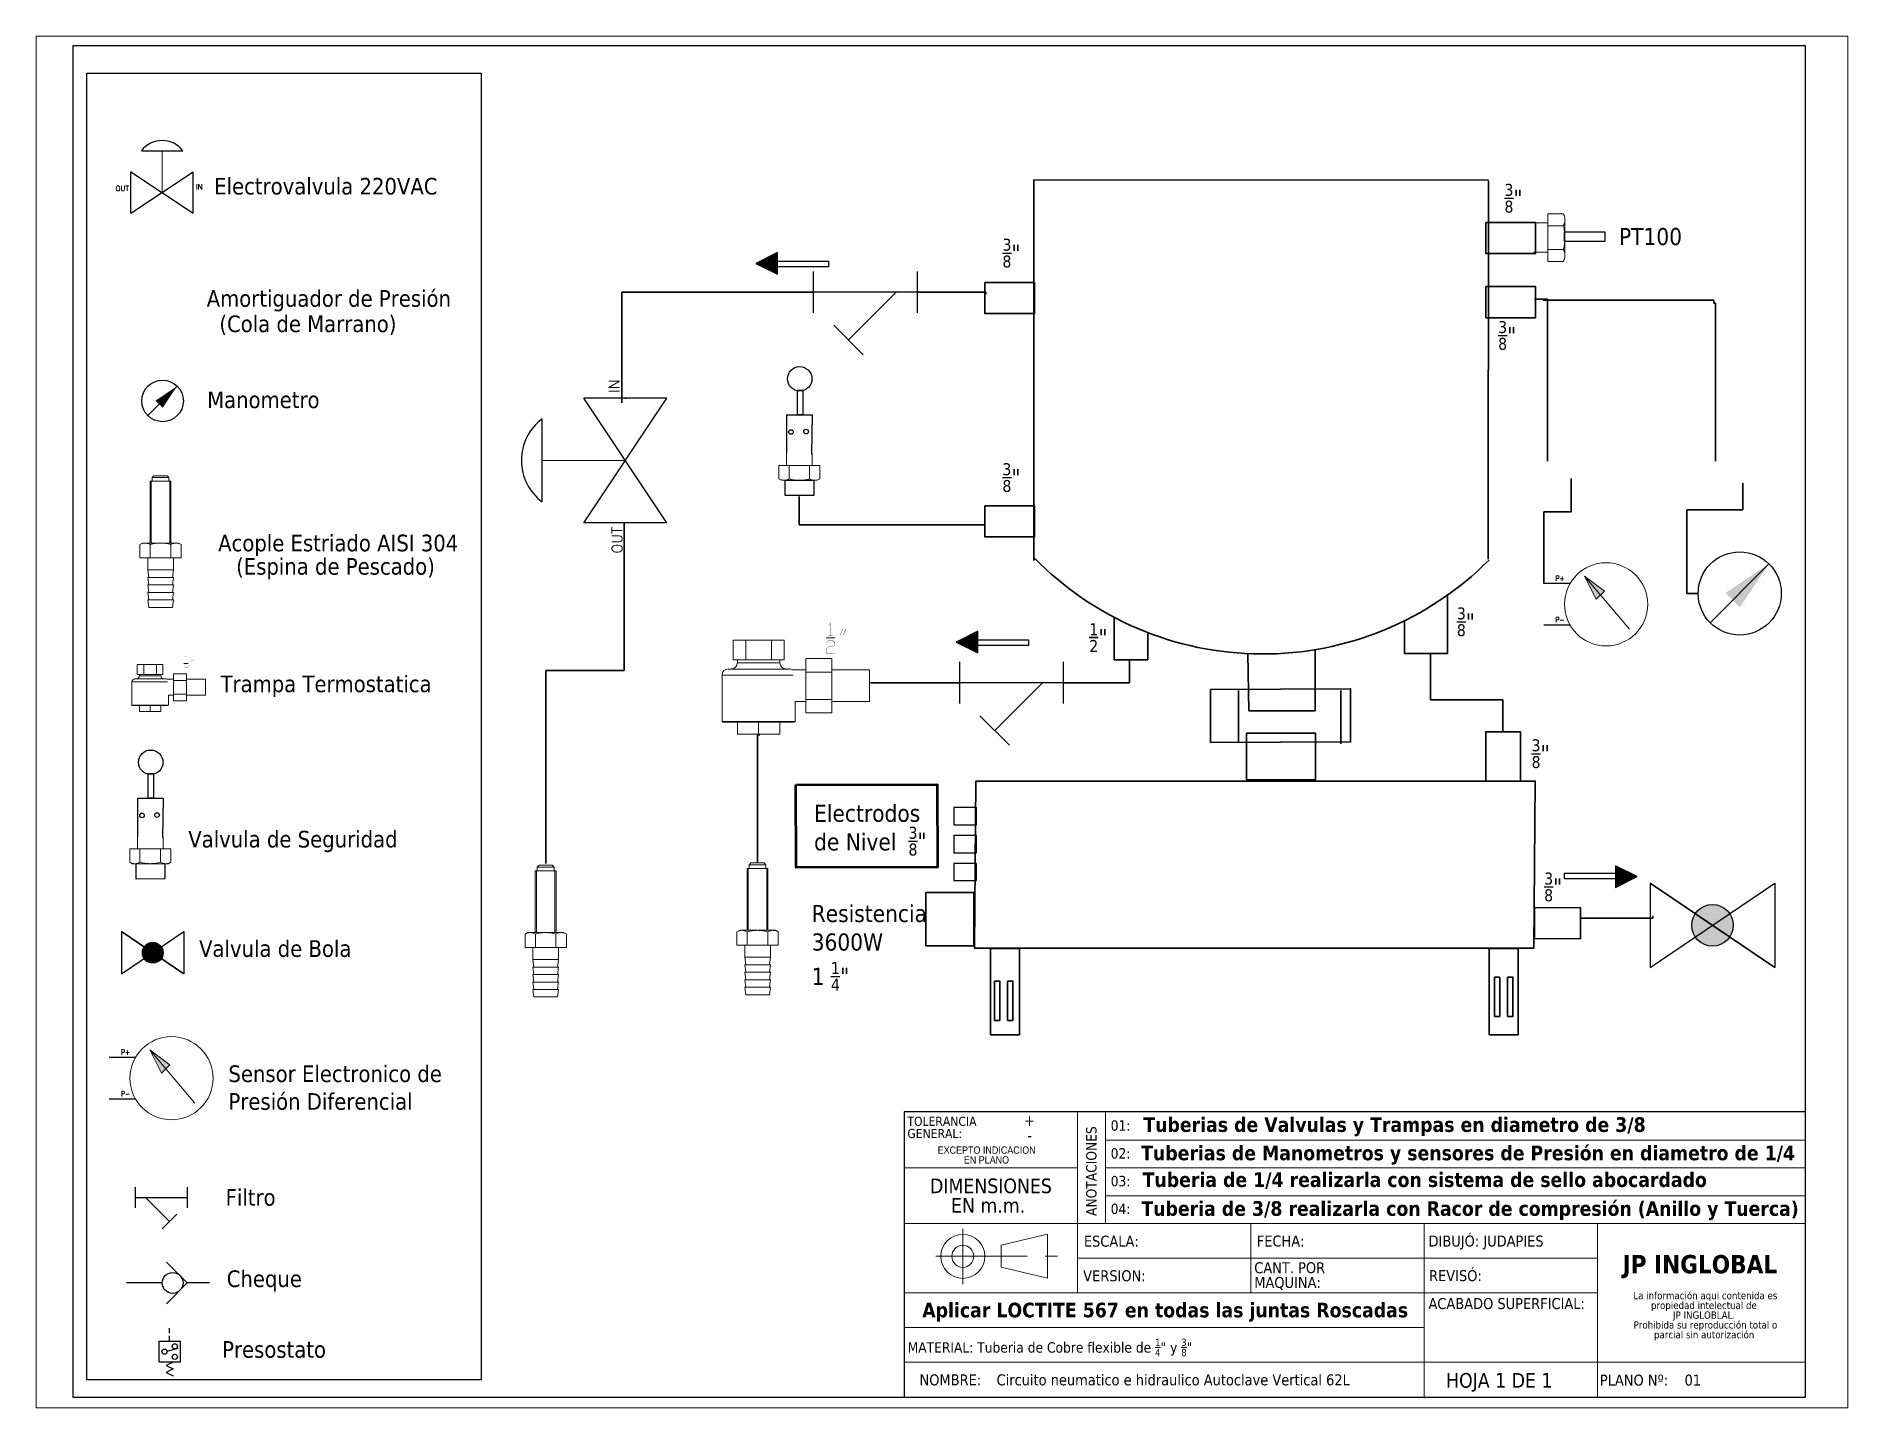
# Paper-space layout 'Layout1' of a CAD drawing. Header units: millimetres. Extents: x 0 to 257, y 1 to 195.
# The model-space entities are those that its viewports show. They can reach past a viewport. Long polylines and large blocks are cut down to what shows.
import ezdxf
from ezdxf.enums import TextEntityAlignment as Align

# ---------------------------------------------------------------- set-up
doc = ezdxf.new("R2010")
doc.units = ezdxf.units.MM
doc.linetypes.add('CENTERX2', pattern=[20.32, 12.7, -2.54, 2.54, -2.54])
for name, color, linetype in [('CONTORNO', 179, 'Continuous'), ('SYMS', 7, 'Continuous'), ('TERMS', 123, 'Continuous')]:
    doc.layers.add(name, color=color, linetype=linetype)
doc.layers.add('WIRES', color=7, linetype='Continuous', lineweight=35)
doc.styles.add('SLDTEXTSTYLE0', font='tahoma.ttf')
doc.styles.add('SLDTEXTSTYLE1', font='')
doc.styles.add('SLDTEXTSTYLE2', font='GOTHIC.TTF', dxfattribs={"width": 0.913})
doc.styles.get("Standard").update_dxf_attribs({"font": 'tahoma.ttf'})
doc.styles.add('WD', font='romans.shx')
doc.styles.get('SLDTEXTSTYLE1').set_extended_font_data('Tahoma', bold=True)
pattern_1 = [(50, (15.86, 0.51), (182.18, -15.94), [19.05, -209.55]), (355, (15.86, 0.51), (-35.24, 191.06), [15.24, -167.64]), (100.45, (31.04, -0.82), (146.94, 175.12), [16.19, -178.09]), (46.18, (15.86, 51.3), (271.08, -42.04), [28.57, -314.32]), (96.64, (38.45, 47.8), (237.4, 247.43), [24.29, -267.14]), (351.18, (15.86, 51.3), (237.4, 247.43), [22.86, -251.46]), (21, (41.26, 38.61), (151.61, -102.27), [19.05, -209.55]), (326, (41.26, 38.61), (61.8, 184.19), [15.24, -167.64]), (71.45, (53.9, 30.09), (213.42, 81.92), [16.19, -178.09]), (37.5, (15.86, 0.51), (3.089, 84.555), [0, -165.608, 0, -170.18, 0, -168.275]), (7.5, (15.86, 0.51), (66.82, 100.18), [0, -97.028, 0, -161.798, 0, -64.135]), (327.5, (-40.78, 0.51), (135.59, -5.729), [0, -63.5, 0, -198.12, 0, -262.89]), (317.5, (-66.18, 0.51), (148.13, 25.426), [0, -82.55, 0, -131.572, 0, -186.69])]
pattern_2 = [(0, (15.86, 0.51), (0, 67.742), []), (90, (15.86, 0.51), (-101.6, 67.74), [67.74, -67.74])]

psp = doc.layouts.get("Layout1")

msp = doc.modelspace()

# ---------------------------------------------------------------- texts
at = {"char_height": 2.4, "attachment_point": 1}
for s, insert in [('\\A1;Electrovalvula 220VAC', (35.41, 185.95)), ('\\A1;Amortiguador de Presión', (34.33, 169.75)), ('\\A1;(Cola de Marrano)', (36.16, 166.09)), ('\\A1;Manometro', (34.4, 155.12)), ('\\A1;Acople Estriado AISI 304', (35.98, 134.46)), ('\\A1;(Espina de Pescado)', (38.58, 131.09)), ('\\A1;Trampa Termostatica', (36.33, 114.13)), ('\\A1;Valvula de Seguridad', (31.67, 91.72)), ('\\A1;Valvula de Bola', (33.23, 75.93)), ('\\A1;Sensor Electronico de \\PPresión Diferencial', (37.47, 57.87)), ('\\A1;Filtro', (37.06, 40.03)), ('\\A1;Cheque', (37.22, 28.29)), ('\\A1;Presostato', (36.56, 18.08))]:
    msp.add_mtext_dynamic_manual_height_columns(s, width=44.8708, gutter_width=1, heights=[0], dxfattribs=dict(at, insert=insert))
at = {"color": 7, "linetype": 'Continuous', "lineweight": 0, "style": 'SLDTEXTSTYLE0'}
for s, insert, char_height, attachment_point in [('+ ', (153.82, 50.73), 1.587, 3), ('01:', (164.77, 49.95), 1.5, 1), ('- ', (153.4, 48.57), 1.587, 3), ('02:', (164.77, 45.93), 1.5, 1), ('03:', (164.77, 41.93), 1.5, 1), ('04:', (164.77, 37.93), 1.5, 1), ('ESCALA:', (160.9, 33.3), 1.587, 1), ('FECHA:', (185.85, 33.32), 1.587, 1), ('REVISÓ:', (210.7, 28.33), 1.587, 1), ('VERSION:', (160.8, 28.31), 1.587, 1), ('\\A1;MATERIAL: Tuberia de Cobre flexible de {\\H0.7x;\\S1/4;}" y {\\H0.7x;\\S3/8;}"', (135.47, 18.43), 1.5, 1), ('\\pi-4.7625,l6.35,t12.7;NOMBRE:^ICircuito neumatico e hidraulico Autoclave Vertical 62L', (135.6, 13.29), 1.5875, 1), ('HOJA 1 DE 1', (213.16, 13.48), 2.1167, 1), ('PLANO Nº:    01', (235.35, 13.25), 1.5875, 1)]:
    msp.add_mtext(s, dxfattribs=dict(at, insert=insert, char_height=char_height, attachment_point=attachment_point))
at = {"color": 7, "linetype": 'Continuous', "lineweight": 0, "insert": (161.22, 36.15), "char_height": 1.5, "attachment_point": 1, "rotation": 90, "style": 'SLDTEXTSTYLE0'}
msp.add_mtext('ANOTACIONES', dxfattribs=at)
at = {"layer": 'CONTORNO', "attachment_point": 1}
for s, width, insert, char_height in [('\\A1;{\\H0.7x;\\S3/8;}"', 7.1616, (221.58, 185.08), 2.4694), ('\\A1;PT100', 6.3998, (238.11, 178.72), 2.469), ('\\A1;{\\H0.7x;\\S3/8;}"', 7.1616, (149.15, 177.17), 2.4694), ('\\A1;{\\H0.7x;\\S3/8;}"', 7.1616, (220.67, 165.29), 2.4694), ('\\A1;{\\H0.7x;\\S3/8;}"', 7.1616, (149.14, 144.77), 2.4694), ('\\A1;{\\H0.7x;\\S3/8;}"', 7.1616, (214.71, 123.96), 2.4694), ('\\A1;{\\H0.7x;\\S3/8;}"', 7.1616, (225.49, 104.93), 2.4694), ('\\A1;Electrodos de Nivel', 16.6227, (121.97, 95.49), 2.4694), ('\\A1;{\\H0.7x;\\S3/8;}"', 7.1616, (135.59, 92.31), 2.4694), ('\\A1;{\\H0.7x;\\S3/8;}"', 7.1616, (227.31, 85.7), 2.4694), ('\\A1;Resistencia\\P3600W\\P1 {\\H0.7x;\\S1/4;}"', 6.3998, (121.62, 81.03), 2.4694)]:
    msp.add_mtext_dynamic_manual_height_columns(s, width=width, gutter_width=12.35, heights=[0], dxfattribs=dict(at, insert=insert, char_height=char_height))
at = {"layer": 'CONTORNO', "color": 7}
for s, insert, char_height, attachment_point, style in [('\\A1;Tuberias de Valvulas y Trampas en diametro de 3/8', (205.72, 50.39), 2.1167, 2, 'SLDTEXTSTYLE1'), ('\\A1;Tuberias de Manometros y sensores de Presión en diametro de 1/4', (216.34, 46.3), 2.1167, 2, 'SLDTEXTSTYLE1'), ('\\A1;Tuberia de 1/4 realizarla con sistema de sello abocardado', (210.08, 42.44), 2.1167, 2, 'SLDTEXTSTYLE1'), ('\\A1;Tuberia de 3/8 realizarla con Racor de compresión (Anillo y Tuerca)', (216.62, 38.28), 2.1167, 2, 'SLDTEXTSTYLE1'), ('DIBUJÓ: JUDAPIES', (210.63, 33.32), 1.5875, 1, 'SLDTEXTSTYLE0'), ('Aplicar LOCTITE 567 en todas las juntas Roscadas', (172.63, 23.63), 2.1167, 2, 'SLDTEXTSTYLE1'), ('ACABADO SUPERFICIAL:', (210.62, 24.3), 1.5875, 1, 'SLDTEXTSTYLE0')]:
    msp.add_mtext(s, dxfattribs=dict(at, insert=insert, char_height=char_height, attachment_point=attachment_point, style=style))
at = {"layer": 'CONTORNO', "insert": (238.63, 30.51), "char_height": 2.6458, "attachment_point": 1, "style": 'SLDTEXTSTYLE1'}
msp.add_mtext('JP INGLOBAL', dxfattribs=at)
at = {"layer": 'WIRES', "insert": (161.68, 121.68), "char_height": 2.4694, "attachment_point": 1}
msp.add_mtext_dynamic_manual_height_columns('\\A1;{\\H0.7x;\\S1/2;}"', width=7.1616, gutter_width=12.35, heights=[0], dxfattribs=at)

# ---------------------------------------------------------------- blocks, each defined once
blk = doc.blocks.new('SW_NOTE_0')
at = {"layer": 'CONTORNO', "color": 0, "attachment_point": 2, "style": 'SLDTEXTSTYLE2'}
for s, insert, char_height in [('EXCEPTO INDICACION', (7.57, 1.35), 1.0583), ('EN PLANO', (7.54, -0.06), 1.058)]:
    blk.add_mtext(s, dxfattribs=dict(at, insert=insert, char_height=char_height))
blk = doc.blocks.new('SW_NOTE_1')
at = {"layer": 'CONTORNO', "color": 0, "attachment_point": 2, "style": 'SLDTEXTSTYLE0'}
for s, insert, char_height in [('DIMENSIONES ', (9.43, 2.69), 2.1167), ('EN m.m.', (9.02, -0.13), 2.117)]:
    blk.add_mtext(s, dxfattribs=dict(at, insert=insert, char_height=char_height))
blk = doc.blocks.new('SW_NOTE_2')
at = {"layer": 'CONTORNO', "color": 0, "char_height": 1.0583, "attachment_point": 2, "style": 'SLDTEXTSTYLE0'}
for s, insert in [('La información aqui contenida es ', (10.29, 1.34)), ('propiedad intelectual de', (10.08, -0.07)), ('JP INGLOBLAL.', (10.1, -1.48)), ('Prohibida su reproducción total o ', (10.3, -2.89)), ('parcial sin autorización', (10.12, -4.3))]:
    blk.add_mtext(s, dxfattribs=dict(at, insert=insert))
blk = doc.blocks.new('SW_NOTE_3')
at = {"color": 0, "linetype": 'Continuous', "lineweight": 0, "attachment_point": 1, "style": 'SLDTEXTSTYLE0'}
for s, insert, char_height in [('TOLERANCIA ', (0, 1.68), 1.3229), ('GENERAL:', (0, -0.08), 1.323)]:
    blk.add_mtext(s, dxfattribs=dict(at, insert=insert, char_height=char_height))
blk = doc.blocks.new('SW_NOTE_4')
at = {"color": 0, "linetype": 'Continuous', "lineweight": 0, "char_height": 1.587, "attachment_point": 1, "style": 'SLDTEXTSTYLE0'}
for s, insert in [('CANT. POR ', (0, 2.02)), ('MAQUINA:', (0, -0.1))]:
    blk.add_mtext(s, dxfattribs=dict(at, insert=insert))
blk = doc.blocks.new('PT100')
at = {"color": 7, "linetype": 'Continuous', "lineweight": 15}
for p, q in [((12.526, 10.857), (12.429, 10.857)), ((12.633, 10.919), (12.526, 10.919)), ((12.526, 10.919), (12.526, 10.837)), ((12.645, 10.897), (12.633, 10.919)), ((12.645, 10.878), (12.645, 10.897)), ((12.645, 10.754), (12.645, 10.878)), ((12.633, 10.837), (12.526, 10.837)), ((12.526, 10.837), (12.526, 10.672)), ((12.645, 10.631), (12.645, 10.754)), ((12.429, 10.652), (12.526, 10.652)), ((12.633, 10.672), (12.526, 10.672)), ((12.526, 10.672), (12.526, 10.589)), ((12.633, 10.589), (12.526, 10.589)), ((12.633, 10.589), (12.645, 10.612)), ((12.645, 10.612), (12.645, 10.631))]:
    blk.add_line(p, q, dxfattribs=at)
blk.add_lwpolyline([(12.642, 10.794), (12.922, 10.794), (12.922, 10.726), (12.642, 10.726)], close=True)
for points, knots in [([(12.633, 10.919), (12.637, 10.913), (12.64, 10.906), (12.644, 10.892), (12.645, 10.885), (12.645, 10.878)], [0, 0, 0, 0, 0.5, 0.5, 1, 1, 1, 1]), ([(12.645, 10.878), (12.645, 10.875), (12.645, 10.871), (12.644, 10.864), (12.643, 10.861), (12.64, 10.85), (12.637, 10.844), (12.633, 10.837)], [0, 0, 0, 0, 0.25, 0.25, 0.5, 0.5, 1, 1, 1, 1]), ([(12.645, 10.754), (12.645, 10.768), (12.644, 10.782), (12.64, 10.81), (12.637, 10.824), (12.633, 10.837)], [0, 0, 0, 0, 0.5, 0.5, 1, 1, 1, 1]), ([(12.633, 10.672), (12.637, 10.685), (12.64, 10.699), (12.644, 10.727), (12.645, 10.74), (12.645, 10.754)], [0, 0, 0, 0, 0.5, 0.5, 1, 1, 1, 1]), ([(12.633, 10.672), (12.637, 10.665), (12.64, 10.658), (12.644, 10.645), (12.645, 10.638), (12.645, 10.631)], [0, 0, 0, 0, 0.5, 0.5, 1, 1, 1, 1]), ([(12.645, 10.631), (12.645, 10.627), (12.645, 10.624), (12.644, 10.617), (12.643, 10.613), (12.64, 10.603), (12.637, 10.596), (12.633, 10.589)], [0, 0, 0, 0, 0.25, 0.25, 0.5, 0.5, 1, 1, 1, 1])]:
    blk.add_open_spline(points, degree=3, knots=knots, dxfattribs=at)
blk = doc.blocks.new('HGVA1_DIAPHRAGM_VALVE2')
at = {"color": 7, "linetype": 'Continuous', "lineweight": 0, "ltscale": 3.2258}
for p, q in [((-0.25, 0.5), (0.25, 0.5)), ((0, 0), (0, 0.5))]:
    blk.add_line(p, q, dxfattribs=at)
for p, q in [((-0.375, -0.25), (-0.375, 0.25)), ((-0.375, -0.25), (0.375, 0.25)), ((-0.375, 0.25), (0.375, -0.25)), ((0.375, -0.25), (0.375, 0.25))]:
    blk.add_line(p, q)
at = {"ltscale": 25.4, "flags": 128}
blk.add_lwpolyline([(0.25, 0.5, 0.5), (-0.25, 0.5)], format="xyb", close=True, dxfattribs=at)
at = {"style": 'WD', "flags": 1}
for tag, p in [('INST', (-0.469, 0.748)), ('LOC', (-0.469, 0.587)), ('TAG1', (-0.469, 0.378))]:
    blk.add_attdef(tag, text='', height=0.125, dxfattribs=at).set_placement(p, align=Align.RIGHT)
at = {"style": 'WD'}
blk.add_attdef('XREF', text='', height=0.0625, rotation=0.0625, dxfattribs=at).set_placement((0.518, 0.271), align=Align.TOP_CENTER)
blk.add_attdef('TERM01', text='', height=0.0625, dxfattribs=at).set_placement((-0.399, 0.018), align=Align.RIGHT)
for tag, p, height in [('X4TERM01', (-0.375, 0), 0.005), ('X1TERM02', (0.375, 0), 0.005), ('TERM02', (0.406, 0.036), 0.0625), ('RATING1', (0.388, -0.162), 0.125), ('DESC1', (0.388, -0.378), 0.125), ('DESC2', (0.388, -0.562), 0.125), ('DESC3', (0.388, -0.752), 0.125), ('WDTAGALT', (0.388, -0.907), 0.125)]:
    blk.add_attdef(tag, p, '', height=height, dxfattribs=at)
at = {"style": 'WD', "flags": 1}
for tag, p in [('WDTYPE', (-0.154, -0.127)), ('FAMILY', (-0.143, -0.17)), ('CAT', (-0.143, -0.215)), ('MFG', (-0.141, -0.246)), ('ASSYCODE', (-0.113, -0.275))]:
    blk.add_attdef(tag, text='', height=0.01, dxfattribs=at).set_placement(p, align=Align.CENTER)
blk = doc.blocks.new('HME1_PRESS_M')
blk.add_line((0.0361, -0.0879), (0.2129, 0.0889))
blk.add_circle((0.125, 0), 0.125)
blk.add_solid([(0.0821, 0.0015), (0.1255, -0.0419), (0.2129, 0.0889)])
at = {"style": 'WD', "width": 0.7}
for tag, p in [('INST', (0.125, 0.5)), ('LOC', (0.125, 0.3438)), ('TAG1', (0.125, 0.1875)), ('DESC1', (0.125, -0.3438)), ('DESC2', (0.125, -0.5)), ('DESC3', (0.125, -0.6562)), ('WDTAGALT', (0.125, -0.8125))]:
    blk.add_attdef(tag, text='', height=0.125, dxfattribs=at).set_placement(p, align=Align.CENTER)
blk.add_attdef('TERM01', text='', height=0.0625, dxfattribs=at).set_placement((-0.0322, 0.0313), align=Align.RIGHT)
at = {"style": 'WD'}
for tag, p, height, flags in [('WDTYPE', (0.0625, 0.0625), 0.01, 1), ('X4TERM01', (0, 0), 0.005, 1), ('WDBLKNAM', (0.1342, 0.0008), 0.01, 9), ('X1TERM02', (0.248, 0), 0.005, 1), ('FAMILY', (0.1303, -0.0348), 0.01, 9)]:
    blk.add_attdef(tag, p, '', height=height, dxfattribs=dict(at, flags=flags))
at = {"style": 'WD', "width": 0.7}
for tag, p, height in [('TERM02', (0.2803, 0.0313), 0.0625), ('RATING1', (0.2812, -0.1875), 0.125)]:
    blk.add_attdef(tag, p, '', height=height, dxfattribs=at)
at = {"style": 'WD'}
blk.add_attdef('XREF', text='', height=0.0625, dxfattribs=at).set_placement((-0.0312, -0.125), align=Align.RIGHT)
at = {"linetype": 'Continuous', "style": 'WD', "flags": 9}
for tag, p in [('MFG', (0.1283, -0.0855)), ('ASSYCODE', (0.1305, -0.1028)), ('CAT', (0.1303, -0.066))]:
    blk.add_attdef(tag, p, '', height=0.01, dxfattribs=at)
blk = doc.blocks.new('Acople Estriado')
at = {"color": 7, "linetype": 'Continuous', "lineweight": 15}
for p, q in [((6.811, 5.678), (6.796, 5.663)), ((6.796, 5.663), (6.796, 5.633)), ((6.931, 5.663), (6.796, 5.663)), ((6.811, 5.678), (6.916, 5.678)), ((6.931, 5.663), (6.916, 5.678)), ((6.931, 5.633), (6.931, 5.663)), ((6.78, 5.633), (6.78, 5.138)), ((6.78, 5.633), (6.947, 5.633)), ((6.947, 5.138), (6.947, 5.633)), ((6.721, 5.138), (6.699, 5.126)), ((6.699, 5.126), (6.699, 5.019)), ((6.74, 5.138), (6.721, 5.138)), ((6.864, 5.138), (6.74, 5.138)), ((6.781, 5.126), (6.781, 5.019)), ((6.988, 5.138), (6.864, 5.138)), ((6.946, 5.126), (6.946, 5.019)), ((7.007, 5.138), (6.988, 5.138)), ((7.029, 5.126), (7.007, 5.138)), ((7.029, 5.126), (7.029, 5.019)), ((6.699, 5.019), (6.781, 5.019)), ((6.761, 5.019), (6.761, 4.922)), ((6.781, 5.019), (6.946, 5.019)), ((6.946, 5.019), (7.029, 5.019)), ((6.967, 4.922), (6.967, 5.019)), ((6.761, 4.922), (6.769, 4.862)), ((6.864, 4.922), (6.761, 4.922)), ((6.761, 4.862), (6.769, 4.802)), ((6.864, 4.862), (6.761, 4.862)), ((6.761, 4.802), (6.769, 4.742)), ((6.864, 4.802), (6.761, 4.802)), ((6.967, 4.922), (6.864, 4.922)), ((6.967, 4.862), (6.864, 4.862)), ((6.967, 4.802), (6.864, 4.802)), ((6.959, 4.862), (6.967, 4.922)), ((6.959, 4.802), (6.967, 4.862)), ((6.959, 4.742), (6.967, 4.802)), ((6.761, 4.742), (6.769, 4.682)), ((6.864, 4.742), (6.761, 4.742)), ((6.761, 4.682), (6.769, 4.622)), ((6.864, 4.682), (6.761, 4.682)), ((6.967, 4.742), (6.864, 4.742)), ((6.967, 4.682), (6.864, 4.682)), ((6.959, 4.682), (6.967, 4.742)), ((6.959, 4.622), (6.967, 4.682)), ((6.864, 4.622), (6.769, 4.622)), ((6.959, 4.622), (6.864, 4.622))]:
    blk.add_line(p, q, dxfattribs=at)
at = {"color": 7, "linetype": 'Continuous', "lineweight": 0}
for p, q in [((6.79, 5.633), (6.79, 5.138)), ((6.938, 5.633), (6.938, 5.138))]:
    blk.add_line(p, q, dxfattribs=at)
at = {"color": 7, "linetype": 'Continuous', "lineweight": 15}
for points, knots in [([(6.699, 5.126), (6.706, 5.13), (6.712, 5.133), (6.726, 5.137), (6.733, 5.138), (6.74, 5.138)], [0, 0, 0, 0, 0.5, 0.5, 1, 1, 1, 1]), ([(6.74, 5.138), (6.744, 5.138), (6.747, 5.138), (6.754, 5.137), (6.757, 5.136), (6.768, 5.133), (6.775, 5.13), (6.781, 5.126)], [0, 0, 0, 0, 0.25, 0.25, 0.5, 0.5, 1, 1, 1, 1]), ([(6.864, 5.138), (6.85, 5.138), (6.836, 5.137), (6.808, 5.133), (6.795, 5.13), (6.781, 5.126)], [0, 0, 0, 0, 0.5, 0.5, 1, 1, 1, 1]), ([(6.946, 5.126), (6.933, 5.13), (6.919, 5.133), (6.892, 5.137), (6.878, 5.138), (6.864, 5.138)], [0, 0, 0, 0, 0.5, 0.5, 1, 1, 1, 1]), ([(6.946, 5.126), (6.953, 5.13), (6.96, 5.133), (6.974, 5.137), (6.981, 5.138), (6.988, 5.138)], [0, 0, 0, 0, 0.5, 0.5, 1, 1, 1, 1]), ([(6.988, 5.138), (6.991, 5.138), (6.995, 5.138), (7.002, 5.137), (7.005, 5.136), (7.015, 5.133), (7.022, 5.13), (7.029, 5.126)], [0, 0, 0, 0, 0.25, 0.25, 0.5, 0.5, 1, 1, 1, 1])]:
    blk.add_open_spline(points, degree=3, knots=knots, dxfattribs=at)
blk = doc.blocks.new('Trampo')
for points in [[(117.18, 260.47), (116.16, 260.47), (116.16, 260.53), (116.64, 260.53), (116.64, 263.49), (116.17, 263.03), (116.12, 263.08), (116.65, 263.61), (116.7, 263.61), (116.7, 260.53), (117.18, 260.53)], [(117.75, 258.35), (117.2, 257.8), (116.17, 257.8), (115.68, 257.31), (115.68, 256.33), (117.7, 256.33), (117.7, 256.27), (115.61, 256.27), (115.61, 257.34), (116.16, 257.87), (117.18, 257.87), (117.66, 258.37), (117.66, 258.86), (117.18, 259.34), (116.17, 259.34), (115.68, 258.85), (115.63, 258.9), (116.16, 259.43), (117.2, 259.43), (117.75, 258.88)], [(119.73, 262.17), (119, 260.7), (118.92, 260.75), (119.65, 262.2)], [(120.48, 262.17), (119.73, 260.7), (119.65, 260.75), (120.39, 262.2)]]:
    blk.add_hatch(color=7).paths.add_polyline_path(points)
at = {"color": 7, "linetype": 'Continuous', "lineweight": 15}
for points in [[(93.14, 259.47), (105.47, 259.47), (105.47, 254.69), (93.14, 254.69)], [(93.14, 254.69), (93.14, 259.47), (93.14, 259.47)], [(96.24, 254.69), (96.24, 259.47), (96.24, 259.47)], [(102.39, 254.69), (102.39, 259.47), (102.39, 259.47)], [(94.17, 254.69), (94.17, 253.97), (94.17, 253.97)], [(104.46, 253.97), (104.46, 254.69), (104.46, 254.69)], [(116.95, 255.02), (110.68, 255.02), (110.68, 241.9), (116.95, 241.9)], [(116.95, 255.02), (116.95, 241.9), (116.95, 241.9)], [(90.48, 251.05), (90.48, 239.82), (90.48, 239.82)], [(91.97, 252.49), (106.66, 252.49), (106.66, 252.49)], [(110.68, 252.31), (107.39, 252.31), (107.39, 252.31)], [(116.95, 251.77), (110.68, 251.77), (110.68, 251.77)], [(126.1, 252.31), (116.95, 252.31), (116.95, 252.31)], [(126.1, 252.31), (126.1, 244.62), (126.1, 244.62)], [(116.95, 245.16), (110.68, 245.16), (110.68, 245.16)], [(108.15, 239.82), (108.15, 244.62), (108.15, 244.62)], [(108.15, 244.62), (110.68, 244.62), (110.68, 244.62)], [(116.95, 244.62), (126.1, 244.62), (126.1, 244.62)], [(107.93, 239.65), (90.7, 239.65), (90.7, 239.65)], [(104.46, 239.65), (104.46, 236.73), (94.17, 236.73), (94.17, 239.65)], [(99.3, 239.65), (99.3, 236.73), (99.3, 236.73)]]:
    blk.add_lwpolyline(points, dxfattribs=at)
at = {"color": 7, "linetype": 'Continuous', "lineweight": 20}
blk.add_lwpolyline([(115.59, 259.99), (117.71, 259.99), (117.71, 259.99)], dxfattribs=at)
at = {"color": 8, "linetype": 'Continuous', "lineweight": 15}
for points in [[(94.17, 253.97), (104.46, 253.97), (104.46, 253.97)], [(107.64, 251.05), (90.48, 251.05), (90.48, 251.05)], [(90.48, 239.82), (108.15, 239.82), (108.15, 239.82)]]:
    blk.add_lwpolyline(points, dxfattribs=at)
at = {"color": 7, "linetype": 'Continuous', "lineweight": 15}
for points in [[(92.66, 252.53), (93.48, 252.53), (94.12, 253.19), (94.12, 254)], [(104.46, 254), (104.46, 253.19), (105.12, 252.53), (105.92, 252.53)], [(91.94, 252.53), (91.14, 252.53), (90.48, 251.88), (90.48, 251.07)], [(107.36, 252.34), (107.12, 252.46), (106.89, 252.53), (106.64, 252.53)], [(90.48, 239.85), (90.48, 239.74), (90.56, 239.65), (90.68, 239.65)], [(107.92, 239.65), (108.02, 239.65), (108.1, 239.74), (108.1, 239.85)]]:
    blk.add_open_spline(points, degree=3, dxfattribs=at)
blk = doc.blocks.new('Valvula Tipo Anillo')
for p, q in [((7.88, 11.213), (7.88, 11.519)), ((7.88, 11.519), (8.084, 11.519)), ((8.084, 11.519), (8.079, 11.203))]:
    blk.add_line(p, q)
at = {"color": 7, "linetype": 'Continuous', "lineweight": 15}
for p, q in [((7.878, 11.21), (7.878, 11.113)), ((8.084, 11.113), (8.084, 11.21)), ((7.816, 11.006), (7.816, 11.113)), ((7.898, 11.113), (7.816, 11.113)), ((7.898, 11.006), (7.898, 11.113)), ((8.063, 11.113), (7.898, 11.113)), ((8.063, 11.006), (8.063, 11.113)), ((8.146, 11.113), (8.063, 11.113)), ((8.146, 11.006), (8.146, 11.113)), ((7.816, 11.006), (7.838, 10.994)), ((7.838, 10.994), (7.857, 10.994)), ((7.857, 10.994), (7.981, 10.994)), ((7.981, 10.994), (8.105, 10.994)), ((8.105, 10.994), (8.124, 10.994)), ((8.124, 10.994), (8.146, 11.006))]:
    blk.add_line(p, q, dxfattribs=at)
for points in [[(7.962, 11.521), (8.01, 11.521), (8.01, 11.713), (7.962, 11.713)], [(8.097, 10.995), (8.097, 10.873), (7.867, 10.871), (7.867, 10.993)]]:
    blk.add_lwpolyline(points, close=True)
for centre, radius in [((7.984, 11.807), 0.0981), ((7.914, 11.381), 0.0185), ((8.035, 11.384), 0.0185)]:
    blk.add_circle(centre, radius)
for points, knots in [([(7.857, 10.994), (7.854, 10.994), (7.85, 10.994), (7.843, 10.995), (7.84, 10.996), (7.829, 10.999), (7.823, 11.002), (7.816, 11.006)], [0, 0, 0, 0, 0.25, 0.25, 0.5, 0.5, 1, 1, 1, 1]), ([(7.898, 11.006), (7.892, 11.002), (7.885, 10.999), (7.871, 10.995), (7.864, 10.994), (7.857, 10.994)], [0, 0, 0, 0, 0.5, 0.5, 1, 1, 1, 1]), ([(7.898, 11.006), (7.912, 11.002), (7.926, 10.999), (7.953, 10.995), (7.967, 10.994), (7.981, 10.994)], [0, 0, 0, 0, 0.5, 0.5, 1, 1, 1, 1]), ([(7.981, 10.994), (7.995, 10.994), (8.009, 10.995), (8.036, 10.999), (8.05, 11.002), (8.063, 11.006)], [0, 0, 0, 0, 0.5, 0.5, 1, 1, 1, 1]), ([(8.105, 10.994), (8.101, 10.994), (8.098, 10.994), (8.091, 10.995), (8.087, 10.996), (8.077, 10.999), (8.07, 11.002), (8.063, 11.006)], [0, 0, 0, 0, 0.25, 0.25, 0.5, 0.5, 1, 1, 1, 1]), ([(8.146, 11.006), (8.139, 11.002), (8.132, 10.999), (8.119, 10.995), (8.112, 10.994), (8.105, 10.994)], [0, 0, 0, 0, 0.5, 0.5, 1, 1, 1, 1])]:
    blk.add_open_spline(points, degree=3, knots=knots, dxfattribs=at)
blk = doc.blocks.new('HGVA1_BALL_VALVE')
h = blk.add_hatch(color=256)
edge = h.paths.add_edge_path()
edge.add_arc((0, 0), 0.125, 0, 360)
at = {"ltscale": 3.2258}
for p, q in [((-0.375, 0.254), (0.375, -0.254)), ((-0.375, -0.254), (0.375, 0.254)), ((-0.375, 0.254), (-0.375, -0.254)), ((0.375, 0.254), (0.375, -0.254))]:
    blk.add_line(p, q, dxfattribs=at)
at = {"ltscale": 25.4, "flags": 128}
blk.add_lwpolyline([(0.375, 0.254), (0.375, -0.254), (-0.375, 0.254), (-0.375, -0.254)], close=True, dxfattribs=at)
at = {"ltscale": 3.2258}
blk.add_circle((0, 0), 0.125, dxfattribs=at)
at = {"ltscale": 25.4}
blk.add_circle((0, 0), 0.125, dxfattribs=at)
at = {"style": 'WD', "flags": 1}
for tag, height, p in [('INST', 0.125, (0.028, 0.678)), ('LOC', 0.125, (0.011, 0.516)), ('TAG1', 0.125, (0, 0.307)), ('WDTYPE', 0.01, (-0.475, -0.062)), ('FAMILY', 0.01, (-0.482, -0.121)), ('CAT', 0.01, (-0.482, -0.165)), ('MFG', 0.01, (-0.481, -0.197)), ('ASSYCODE', 0.01, (-0.453, -0.226))]:
    blk.add_attdef(tag, text='', height=height, dxfattribs=at).set_placement(p, align=Align.CENTER)
at = {"style": 'WD'}
blk.add_attdef('XREF', text='', height=0.0625, rotation=0.0625, dxfattribs=at).set_placement((0.541, 0.293), align=Align.TOP_CENTER)
blk.add_attdef('TERM01', text='', height=0.0625, dxfattribs=at).set_placement((-0.399, 0.018), align=Align.RIGHT)
for tag, p, height in [('X4TERM01', (-0.375, 0), 0.005), ('X8TERM02', (0, 0), 0.005), ('TERM02', (0.052, -0.037), 0.0625), ('X1TERM03', (0.375, 0), 0.005), ('TERM03', (0.406, 0.036), 0.0625), ('RATING1', (0.409, -0.162), 0.125), ('DESC1', (0.409, -0.341), 0.125), ('DESC2', (0.409, -0.525), 0.125), ('DESC3', (0.409, -0.715), 0.125), ('WDTAGALT', (0.409, -0.873), 0.125)]:
    blk.add_attdef(tag, p, '', height=height, dxfattribs=at)
blk = doc.blocks.new('HMT1_DIFFERENTIAL_PRESSURE_GAUGE')
blk.add_hatch(color=7).paths.add_polyline_path([(-0.26, 0.34), (-0.12, 0.06), (-0.02, 0.16)])
for p, q in [((-0.437, 0.25), (-0.75, 0.25)), ((-0.437, -0.25), (-0.75, -0.25))]:
    blk.add_line(p, q)
at = {"color": 7, "linetype": 'Continuous', "lineweight": 0, "ltscale": 645.15999}
for p, q in [((-0.26, 0.34), (0.28, -0.3)), ((-0.26, 0.34), (-0.12, 0.06)), ((-0.26, 0.34), (-0.02, 0.16)), ((-0.12, 0.06), (-0.02, 0.16))]:
    blk.add_line(p, q, dxfattribs=at)
at = {"color": 255, "linetype": 'Continuous', "lineweight": 0, "ltscale": 25.4, "flags": 128}
blk.add_lwpolyline([(-0.26, 0.34), (-0.12, 0.06), (-0.02, 0.16)], close=True, dxfattribs=at)
at = {"color": 7, "linetype": 'Continuous', "lineweight": 0, "ltscale": 645.15999}
blk.add_circle((0, 0), 0.5, dxfattribs=at)
at = {"style": 'WD', "width": 0.7}
for tag, p in [('INST', (-0.01, 0.781)), ('LOC', (-0.01, 0.656)), ('TAG1', (-0.01, 0.531)), ('DESC1', (0.021, -0.625)), ('DESC2', (0.021, -0.75)), ('DESC3', (0.021, -0.875)), ('WDTAGALT', (0.021, -1))]:
    blk.add_attdef(tag, text='', height=0.0938, dxfattribs=at).set_placement(p, align=Align.CENTER)
at = {"style": 'WD'}
for tag, p, height, flags in [('X4TERM01', (-0.75, 0.25), 0.005, 1), ('X1TERM03', (0.5, 0), 0.005, 1), ('WDBLKNAM', (-0.209, -0.188), 0.01, 9), ('FAMILY', (-0.208, -0.062), 0.01, 9), ('X4TERM02', (-0.75, -0.25), 0.005, 1)]:
    blk.add_attdef(tag, p, '', height=height, dxfattribs=dict(at, flags=flags))
at = {"style": 'WD', "width": 0.7}
for tag, p in [('TERM01', (-0.5, 0.281)), ('TERM02', (-0.5, -0.219))]:
    blk.add_attdef(tag, text='', height=0.0625, dxfattribs=at).set_placement(p, align=Align.RIGHT)
for tag, p, height in [('TERM03', (0.531, 0.031), 0.0625), ('RATING1', (0.469, -0.375), 0.0938)]:
    blk.add_attdef(tag, p, '', height=height, dxfattribs=at)
at = {"linetype": 'Continuous', "style": 'WD', "flags": 9}
for tag, p in [('ASSYCODE', (-0.208, -0.156)), ('CAT', (-0.208, -0.094)), ('MFG', (-0.208, -0.125))]:
    blk.add_attdef(tag, p, '', height=0.01, dxfattribs=at)
at = {"style": 'WD'}
blk.add_attdef('XREF', text='', height=0.0625, dxfattribs=at).set_placement((-0.438, -0.406), align=Align.RIGHT)
at = {"flags": 1}
blk.add_attdef('WDTYPE', (-0.219, -0.25), '', height=0.01, dxfattribs=at)
blk = doc.blocks.new('HST1_STRAINER_Y_TYPE')
at = {"ltscale": 3.2258}
for p, q in [((0, 0.125), (0, -0.125)), ((0.625, 0.125), (0.625, -0.125)), ((0, 0), (0.625, 0)), ((0.125, 0), (0.412, -0.287)), ((0.324, -0.376), (0.501, -0.199))]:
    blk.add_line(p, q, dxfattribs=at)
at = {"style": 'WD', "flags": 1}
for tag, height, p in [('INST', 0.125, (0.33, 0.71)), ('LOC', 0.125, (0.306, 0.549)), ('TAG1', 0.125, (0.324, 0.34)), ('FAMILY', 0.01, (1.09, 0.044)), ('CAT', 0.01, (1.09, -0.001)), ('WDTYPE', 0.01, (1.102, -0.093)), ('MFG', 0.01, (1.092, -0.032)), ('ASSYCODE', 0.01, (1.12, -0.061))]:
    blk.add_attdef(tag, text='', height=height, dxfattribs=at).set_placement(p, align=Align.CENTER)
at = {"style": 'WD'}
for tag, height, p in [('WDTAGALT', 0.125, (0.035, 0.2)), ('TERM01', 0.0625, (-0.024, 0.018))]:
    blk.add_attdef(tag, text='', height=height, dxfattribs=at).set_placement(p, align=Align.RIGHT)
for tag, p, height in [('RATING1', (0.6, 0.18), 0.125), ('X4TERM01', (0, 0), 0.005), ('X1TERM03', (0.625, 0), 0.005), ('TERM03', (0.632, 0.013), 0.0625), ('DESC1', (-0.666, -0.258), 0.125), ('DESC2', (-0.666, -0.442), 0.125), ('X8TERM02', (0.412, -0.287), 0.005), ('TERM02', (0.447, -0.365), 0.0625), ('DESC3', (-0.666, -0.632), 0.125)]:
    blk.add_attdef(tag, p, '', height=height, dxfattribs=at)
blk.add_attdef('XREF', text='', height=0.0625, rotation=0.0625, dxfattribs=at).set_placement((0.649, -0.434), align=Align.TOP_CENTER)
blk = doc.blocks.new('HCK1_CHK_VAL_1')
for p, q in [((0.241, 0.125), (0.366, 0)), ((0.216, 0), (0, 0)), ((0.366, 0), (0.241, -0.125)), ((0.5, 0), (0.366, 0))]:
    blk.add_line(p, q)
blk.add_circle((0.278, 0), 0.0625)
at = {"style": 'WD', "width": 0.7}
for tag, p in [('INST', (0.22, 0.406)), ('LOC', (0.22, 0.281)), ('TAG1', (0.22, 0.156)), ('DESC1', (0.203, -0.269)), ('DESC2', (0.214, -0.386)), ('DESC3', (0.214, -0.503)), ('WDTAGALT', (0.214, -0.625))]:
    blk.add_attdef(tag, text='', height=0.0938, dxfattribs=at).set_placement(p, align=Align.CENTER)
at = {"flags": 1}
blk.add_attdef('WDTYPE', (0.344, 0.125), '', height=0.01, dxfattribs=at)
at = {"style": 'WD'}
for tag, p, height, flags in [('X4TERM01', (0, 0), 0.00375, 1), ('X1TERM02', (0.5, 0), 0.00375, 1), ('FAMILY', (0.064, -0.031), 0.0075, 9), ('WDBLKNAM', (0.063, -0.153), 0.01, 9)]:
    blk.add_attdef(tag, p, '', height=height, dxfattribs=dict(at, flags=flags))
at = {"style": 'WD', "width": 0.7}
blk.add_attdef('TERM01', text='', height=0.0469, dxfattribs=at).set_placement((0.188, 0.031), align=Align.RIGHT)
for tag, p, height in [('TERM02', (0.375, 0.031), 0.0469), ('RATING1', (0.376, -0.156), 0.0938)]:
    blk.add_attdef(tag, p, '', height=height, dxfattribs=at)
at = {"style": 'WD'}
blk.add_attdef('XREF', text='', height=0.0625, dxfattribs=at).set_placement((0.033, -0.094), align=Align.RIGHT)
at = {"linetype": 'Continuous', "style": 'WD', "flags": 9}
for tag, p in [('CAT', (0.064, -0.063)), ('MFG', (0.064, -0.094)), ('ASSYCODE', (0.064, -0.125))]:
    blk.add_attdef(tag, p, '', height=0.0075, dxfattribs=at)
blk = doc.blocks.new('HVL1_PRESS_SW')
for p, q in [((0.094, 0.222), (0.094, 0.282)), ((-0.031, -0.126), (-0.031, 0.125)), ((-0.031, 0.125), (0.219, 0.125)), ((0.061, 0.005), (0.198, 0.04)), ((0.094, 0.125), (0.094, 0.188)), ((0.219, 0.125), (0.219, -0.126)), ((0.219, -0.126), (-0.031, -0.126)), ((0.135, -0.126), (0.052, -0.167)), ((0.052, -0.167), (0.135, -0.209)), ((0.135, -0.209), (0.052, -0.251)), ((0.052, -0.251), (0.135, -0.293))]:
    blk.add_line(p, q)
for centre in [(0.032, 0), (0.156, 0.063), (0.156, -0.063)]:
    blk.add_circle(centre, 0.0314)
at = {"style": 'WD', "width": 0.7}
for tag, height, p in [('INST', 0.125, (-0.062, 0.5)), ('LOC', 0.125, (-0.062, 0.344)), ('TAG1', 0.125, (-0.062, 0.188)), ('TERM01', 0.0625, (-0.062, 0.031)), ('DESC1', 0.125, (-0.062, -0.281)), ('RATING1', 0.125, (0.775, -0.281)), ('DESC2', 0.125, (-0.062, -0.438)), ('WDTAGALT', 0.125, (-0.062, -0.75)), ('DESC3', 0.125, (-0.062, -0.594))]:
    blk.add_attdef(tag, text='', height=height, dxfattribs=at).set_placement(p, align=Align.RIGHT)
at = {"style": 'WD'}
for tag, p, height, flags in [('X2TERM04', (0.094, 0.281), 0.005, 1), ('WDBLKNAM', (0.405, 0.344), 0.01, 9), ('FAMILY', (0.406, 0.312), 0.01, 9), ('X4TERM01', (0, 0), 0.005, 1), ('WDTYPE', (0.062, 0.062), 0.01, 1), ('X1TERM02', (0.187, 0.063), 0.005, 1), ('X1TERM03', (0.187, -0.063), 0.005, 1)]:
    blk.add_attdef(tag, p, '', height=height, dxfattribs=dict(at, flags=flags))
at = {"style": 'WD', "width": 0.7}
for tag, p in [('TERM04', (0.125, 0.25)), ('TERM02', (0.25, 0.094)), ('TERM03', (0.25, -0.031))]:
    blk.add_attdef(tag, p, '', height=0.0625, dxfattribs=at)
at = {"linetype": 'Continuous', "style": 'WD', "flags": 9}
for tag, p in [('ASSYCODE', (0.406, 0.219)), ('CAT', (0.406, 0.281)), ('MFG', (0.406, 0.25))]:
    blk.add_attdef(tag, p, '', height=0.01, dxfattribs=at)
at = {"style": 'WD', "width": 0.7}
blk.add_attdef('TERM05', text='', height=0.0625, dxfattribs=at).set_placement((0.125, -0.406), align=Align.CENTER)
at = {"style": 'WD'}
blk.add_attdef('XREF', (0.281, -0.375), '', height=0.0625, dxfattribs=at)
blk = doc.blocks.new('WDDOT')
for radius in [0.03, 0.0187, 0.00929]:
    blk.add_circle((0, 0), radius)
blk = doc.blocks.new('HFA1_FLOW_ARROW_L_P')
blk.add_hatch(color=256).paths.add_polyline_path([(0.125, 0.0625), (0, 0), (0.125, -0.0625)])
blk.add_lwpolyline([(0.125, 0.0625), (0, 0), (0.125, -0.0625)], close=True)
at = {"style": 'WD', "flags": 1}
for tag, p in [('X4TERM01', (0, 0)), ('X1TERM01', (0.125, 0))]:
    blk.add_attdef(tag, p, '', height=0.0075, dxfattribs=at)

# ---------------------------------------------------------------- hatches: boundary and pattern name
at = {"layer": 'CONTORNO'}
h = msp.add_hatch(dxfattribs=at)
h.set_pattern_fill('AR-CONC', color=256)
h.paths.add_polyline_path([(124.05, 173.93), (116.71, 173.93), (116.71, 173.12), (124.05, 173.12)])
h = msp.add_hatch(dxfattribs=at)
h.set_pattern_fill('AR-CONC', color=256)
h.set_pattern_definition([(50, (30.42, -57.98), (182.18, -15.94), [19.05, -209.55]), (355, (30.42, -57.98), (-35.24, 191.06), [15.24, -167.64]), (100.45, (45.6, -59.31), (146.94, 175.12), [16.19, -178.09]), (46.18, (30.42, -7.18), (271.08, -42.04), [28.57, -314.32]), (96.64, (53, -10.7), (237.4, 247.43), [24.29, -267.14]), (351.18, (30.42, -7.18), (237.4, 247.43), [22.86, -251.46]), (21, (55.82, -19.88), (151.61, -102.27), [19.05, -209.55]), (326, (55.82, -19.88), (61.8, 184.19), [15.24, -167.64]), (71.45, (68.45, -28.4), (213.42, 81.92), [16.19, -178.09]), (37.5, (30.415, -57.984), (3.089, 84.555), [0, -165.608, 0, -170.18, 0, -168.275]), (7.5, (30.415, -57.98), (66.82, 100.18), [0, -97.028, 0, -161.798, 0, -64.135]), (327.5, (-26.23, -57.984), (135.59, -5.729), [0, -63.5, 0, -198.12, 0, -262.89]), (317.5, (-51.63, -57.98), (148.13, 25.426), [0, -82.55, 0, -131.572, 0, -186.69])])
h.paths.add_polyline_path([(145.57, 118.47), (145.56, 118.47), (145.56, 119.28), (145.57, 120.51), (142.45, 118.95), (145.57, 117.38)])
h = msp.add_hatch(dxfattribs=at)
h.set_pattern_fill('AR-CONC', color=256, angle=180)
h.set_pattern_definition([(230, (296.77, 230.27), (-182.18, 15.94), [19.05, -209.55]), (175, (296.77, 230.27), (35.24, -191.06), [15.24, -167.64]), (280.45, (281.59, 231.6), (-146.94, -175.12), [16.19, -178.09]), (226.18, (296.77, 179.47), (-271.08, 42.04), [28.57, -314.32]), (276.64, (274.18, 182.97), (-237.4, -247.43), [24.29, -267.14]), (171.18, (296.77, 179.47), (-237.4, -247.43), [22.86, -251.46]), (201, (271.37, 192.17), (-151.61, 102.27), [19.05, -209.55]), (146, (271.37, 192.17), (-61.8, -184.19), [15.24, -167.64]), (251.45, (258.74, 200.69), (-213.42, -81.92), [16.19, -178.09]), (217.5, (296.77, 230.27), (-3.089, -84.555), [0, -165.608, 0, -170.18, 0, -168.275]), (187.5, (296.77, 230.27), (-66.82, -100.18), [0, -97.028, 0, -161.798, 0, -64.135]), (147.5, (353.415, 230.27), (-135.59, 5.729), [0, -63.5, 0, -198.12, 0, -262.89]), (137.5, (378.81, 230.27), (-148.13, -25.426), [0, -82.55, 0, -131.572, 0, -186.69])])
h.paths.add_polyline_path([(145.57, 118.47), (145.56, 118.47), (145.56, 119.28), (145.57, 120.51), (142.45, 118.95), (145.57, 117.38)])
h = msp.add_hatch(dxfattribs=at)
h.set_pattern_fill('AR-CONC', color=256)
h.set_pattern_definition(pattern_1)
h.paths.add_polyline_path([(184.57, 117.29), (184.68, 109.03), (194.28, 109.03), (194.28, 117.86, -0.052914)])
h = msp.add_hatch(dxfattribs=at)
h.set_pattern_fill('AR-CONC', color=256)
h.set_pattern_definition(pattern_1)
h.paths.add_polyline_path([(183.2, 112.14), (179.17, 112.14), (179.17, 104.47), (183.2, 104.47)])
h.paths.add_polyline_path([(197.97, 112.14), (194.28, 112.14), (194.28, 109.03), (184.68, 109.03), (184.64, 112.14), (183.2, 112.14), (183.2, 104.47), (184.35, 104.47), (184.35, 105.81), (194.33, 105.81), (194.33, 104.47), (197.97, 104.47)])
h.paths.add_polyline_path([(197.97, 112.14), (197.97, 104.47)], flags=17)
h = msp.add_hatch(dxfattribs=at)
h.set_pattern_fill('AR-BRSTD', color=256)
h.set_pattern_definition(pattern_2)
h.paths.add_polyline_path([(194.33, 104.47), (184.35, 104.47), (184.35, 99.1), (194.33, 99.1)])
h.paths.add_polyline_path([(194.33, 105.81), (184.35, 105.81), (184.35, 104.47), (194.33, 104.47)])
h = msp.add_hatch(dxfattribs=at)
h.set_pattern_fill('AR-CONC', color=256)
h.set_pattern_definition([(50, (114.83, -88.02), (182.18, -15.94), [19.05, -209.55]), (355, (114.83, -88.02), (-35.24, 191.06), [15.24, -167.64]), (100.45, (130.01, -89.35), (146.94, 175.12), [16.19, -178.09]), (46.18, (114.83, -37.22), (271.08, -42.04), [28.57, -314.32]), (96.64, (137.42, -40.72), (237.4, 247.43), [24.29, -267.14]), (351.18, (114.83, -37.22), (237.4, 247.43), [22.86, -251.46]), (21, (140.23, -49.92), (151.61, -102.27), [19.05, -209.55]), (326, (140.23, -49.92), (61.8, 184.19), [15.24, -167.64]), (71.45, (152.87, -58.44), (213.42, 81.92), [16.19, -178.09]), (37.5, (114.83, -88.02), (3.089, 84.555), [0, -165.608, 0, -170.18, 0, -168.275]), (7.5, (114.83, -88.02), (66.82, 100.18), [0, -97.028, 0, -161.798, 0, -64.135]), (327.5, (58.19, -88.02), (135.59, -5.729), [0, -63.5, 0, -198.12, 0, -262.89]), (317.5, (32.79, -88.02), (148.13, 25.426), [0, -82.55, 0, -131.572, 0, -186.69])])
h.paths.add_polyline_path([(237.61, 85.61), (230.27, 85.61), (230.27, 84.8), (237.61, 84.8)])
h = msp.add_hatch(dxfattribs=at)
h.set_pattern_fill('AR-BRSTD', color=256)
h.set_pattern_definition(pattern_2)
h.paths.add_polyline_path([(138.1, 82.81), (138.1, 75.14), (145.01, 75.14), (145.01, 82.81)])

# ---------------------------------------------------------------- linework, layer by layer
at = {"color": 7, "linetype": 'Continuous'}
for p, q in [((265, 205), (15, 205)), ((15, 205), (15, 10)), ((265, 10), (265, 205)), ((15, 10), (265, 10))]:
    msp.add_line(p, q, dxfattribs=at)
at = {"color": 7, "linetype": 'Continuous', "lineweight": 30}
for p, q in [((265, 51.17), (134.96, 51.17)), ((134.96, 51.17), (134.96, 10))]:
    msp.add_line(p, q, dxfattribs=at)
at = {"color": 7, "linetype": 'Continuous', "lineweight": 0}
for p, q in [((160, 51.17), (160, 25.07)), ((164, 51.17), (164, 35.07)), ((265, 47.07), (164, 47.07)), ((160, 43.07), (134.96, 43.07)), ((265, 43.07), (164, 43.07)), ((265, 39.07), (164, 39.07)), ((265, 35.07), (135, 35.07)), ((185, 35.07), (185, 25.07)), ((210, 35.07), (210, 9.87)), ((235, 35.07), (235, 9.9)), ((155.64, 33.5), (148.97, 31.91)), ((148.97, 31.91), (148.97, 28.74)), ((155.64, 27.15), (155.64, 33.5)), ((235, 30.07), (160, 30.07)), ((148.97, 28.74), (155.64, 27.15)), ((235, 25.07), (134.99, 25.07)), ((210, 20.07), (134.99, 20.07)), ((265, 15.07), (134.99, 15.07))]:
    msp.add_line(p, q, dxfattribs=at)
at = {"color": 7, "linetype": 'CENTERX2', "lineweight": 0}
for p, q in [((265, 51.17), (265, 10)), ((143.43, 34.29), (143.43, 26.3)), ((139.53, 30.32), (157.1, 30.32)), ((134.96, 10), (265, 10))]:
    msp.add_line(p, q, dxfattribs=at)
msp.add_lwpolyline([(17.02, 201.06), (73.94, 201.06), (73.94, 12.48), (17.02, 12.48)], close=True)
at = {"color": 7, "linetype": 'Continuous', "lineweight": 0}
for radius in [3.18, 1.59]:
    msp.add_circle((143.43, 30.32), radius, dxfattribs=at)
at = {"layer": 'CONTORNO'}
for points in [[(116.7, 173.93), (124.05, 173.93), (124.05, 173.12), (116.7, 173.12)], [(145.56, 119.28), (152.91, 119.28), (152.91, 118.47), (145.56, 118.47)], [(145.4, 95.08), (142.13, 95.08), (142.13, 92.59), (145.4, 92.59)], [(145.4, 91.05), (142.13, 91.05), (142.13, 88.56), (145.4, 88.56)], [(145.4, 87.03), (142.13, 87.03), (142.13, 84.54), (145.4, 84.54)], [(237.62, 84.8), (230.27, 84.8), (230.27, 85.61), (237.62, 85.61)]]:
    msp.add_lwpolyline(points, close=True, dxfattribs=at)
at = {"layer": 'CONTORNO', "lineweight": 53}
msp.add_lwpolyline([(119.33, 98.38), (139.74, 98.42), (139.8, 86.46), (119.4, 86.42)], close=True, dxfattribs=at)
at = {"layer": 'WIRES'}
for p, q in [((153.7, 185.68), (153.7, 130.75)), ((153.7, 185.66), (219.3, 185.63)), ((219.3, 185.52), (219.23, 130.91)), ((121.83, 169.46), (94.24, 169.46)), ((94.24, 169.46), (94.24, 153.47)), ((136.83, 169.46), (146.74, 169.46)), ((146.74, 169.46), (146.74, 169.15)), ((227.79, 168.45), (225.91, 168.45)), ((251.81, 168.31), (227.17, 168.31)), ((227.79, 145.07, 28.45), (227.79, 168.45)), ((251.81, 167.89), (251.81, 168.31)), ((252.05, 167.89), (251.81, 167.89)), ((252.05, 145.07, 346.69), (252.05, 167.89)), ((94.73, 154.18), (94.88, 154.18)), ((231.22, 137.78), (231.22, 142.58)), ((255.98, 138.06), (255.98, 141.88)), ((119.81, 135.89), (119.81, 139.96)), ((94.73, 136.18), (94.56, 136.18)), ((94.56, 136.18), (94.56, 114.86)), ((227.26, 127.41), (227.26, 137.78)), ((227.26, 137.78), (231.22, 137.78)), ((247.92, 125.98), (247.92, 138.06)), ((247.92, 138.06), (255.98, 138.06)), ((146.61, 135.89), (119.81, 135.89)), ((213.35, 117.32), (213.35, 125.88)), ((249.53, 125.98), (247.92, 125.98)), ((165.29, 122.49), (165.29, 116.4)), ((170.12, 116.4), (170.14, 120.32)), ((207.16, 122.07), (207.16, 117.32)), ((194.28, 109.03), (194.28, 117.86)), ((165.29, 116.4), (170.12, 116.4)), ((167.49, 116.45), (167.49, 116.49)), ((167.49, 113.09), (167.49, 116.35)), ((184.57, 117.29), (184.68, 109.03)), ((207.16, 117.32), (213.35, 117.32)), ((210.9, 117.32), (210.9, 110.61)), ((94.56, 114.86), (83.27, 114.86)), ((83.27, 114.86), (83.27, 86.99)), ((142.93, 113.09), (130.1, 113.09)), ((157.93, 113.09), (167.49, 113.09)), ((183.2, 111.95), (183.2, 104.47)), ((197.97, 111.95), (197.97, 104.28)), ((210.9, 110.61), (221.37, 110.61)), ((221.37, 110.61), (221.37, 106.01)), ((184.68, 109.03), (194.28, 109.03)), ((113.82, 87.09), (113.82, 105.57)), ((113.82, 105.57), (114.16, 105.57)), ((232.54, 79.12), (242.98, 79.12)), ((242.98, 79.12), (242.98, 79.47))]:
    msp.add_line(p, q, dxfattribs=at)
for points in [[(218.9, 179.5), (226.07, 179.5), (226.07, 175.02), (218.9, 175.02)], [(146.61, 170.84), (153.78, 170.84), (153.78, 166.37), (146.61, 166.37)], [(218.9, 170.25), (226.07, 170.25), (226.07, 165.77), (218.9, 165.77)], [(146.61, 138.62), (153.78, 138.62), (153.78, 134.14), (146.61, 134.14)], [(179.17, 112.14), (199.38, 112.22), (199.38, 104.56), (179.17, 104.47)], [(184.35, 99.1), (194.33, 99.1), (194.33, 105.81), (184.35, 105.81)], [(218.89, 98.91), (223.88, 98.91), (223.88, 106.01), (218.89, 106.01)], [(145.33, 98.9), (226.02, 98.9), (225.82, 74.79), (145.13, 74.79)], [(145.01, 75.14), (138.1, 75.14), (138.1, 82.81), (145.01, 82.81)], [(225.94, 80.65), (232.54, 80.63), (232.54, 76.15), (225.94, 76.17)], [(147.44, 74.75), (151.59, 74.75), (151.59, 62.3), (147.44, 62.3)], [(219.4, 74.75), (223.55, 74.75), (223.55, 62.3), (219.4, 62.3)], [(220.15, 70.6), (220.91, 70.6), (220.91, 64.94), (220.15, 64.94)], [(222.04, 70.6), (222.8, 70.6), (222.8, 64.94), (222.04, 64.94)], [(148.01, 70.03), (148.76, 70.03), (148.76, 64.37), (148.01, 64.37)], [(149.89, 70.03), (150.65, 70.03), (150.65, 64.37), (149.89, 64.37)]]:
    msp.add_lwpolyline(points, close=True, dxfattribs=at)
for centre, radius, start, end in [((186.7, 163.33), 46.09, 224.2674, 315.1121), ((167.49, 116.4), 0.05, 90, 270)]:
    msp.add_arc(centre, radius, start, end, dxfattribs=at)

# ---------------------------------------------------------------- block references
for name, p, xscale, yscale, zscale in [('PT100', (-31.89, -45.67), 20.736, 20.736, 20.736), ('Valvula Tipo Anillo', (-23.81, -55.58), 18, 18, 18), ('Acople Estriado', (-95.88, 40.77), 18, 18, 18), ('Trampo', (54.62, -35.82), 0.5976, 0.5976, 0.5976), ('Trampo', (-3.51, 38.2), 0.2988, 0.2988, 0.2988), ('Valvula Tipo Anillo', (-117.46, -110.91), 18, 18, 18), ('Acople Estriado', (-40.3, -15.45), 18, 18, 18), ('Acople Estriado', (-9.74, -15.12), 18, 18, 18)]:
    msp.add_blockref(name, p, dxfattribs=dict(xscale=xscale, yscale=yscale, zscale=zscale))
at = {"color": 7, "linetype": 'Continuous', "lineweight": 0}
for name, p in [('SW_NOTE_3', (135.43, 48.79)), ('SW_NOTE_4', (185.48, 27.45))]:
    msp.add_blockref(name, p, dxfattribs=at)
at = {"layer": 'CONTORNO'}
msp.add_blockref('SW_NOTE_0', (139.3, 44.83), dxfattribs=at)
at = {"layer": 'CONTORNO', "color": 7}
for name, p in [('SW_NOTE_1', (138.06, 38.86)), ('SW_NOTE_2', (240.28, 23.85))]:
    msp.add_blockref(name, p, dxfattribs=at)
at = {"layer": 'SYMS'}
ref = msp.add_blockref('HGVA1_DIAPHRAGM_VALVE2', (27.9, 183.84), dxfattribs=dict(at, xscale=12, yscale=12, zscale=12))
ref.add_attrib('TERM01', 'OUT', dxfattribs={"layer": 'TERMS', "height": 0.75, "style": 'WD'}).set_placement((23.11, 184.06), align=Align.RIGHT)
ref.add_attrib('TERM02', 'IN', (32.77, 184.27), dxfattribs={"layer": 'TERMS', "height": 0.75, "style": 'WD'})
for name, p, xscale, yscale, zscale in [('HFA1_FLOW_ARROW_L_P', (113.58, 173.6), 25, 25, 25), ('HST1_STRAINER_Y_TYPE', (136.83, 169.46), -24, 24, 24), ('HME1_PRESS_M', (24.96, 153.76), 24, 24, 24), ('HME1_PRESS_M', (249.53, 125.98), 48, 48, 48), ('HFA1_FLOW_ARROW_L_P', (142.45, 118.95), 25, 25, 25), ('HST1_STRAINER_Y_TYPE', (157.93, 113.09), -24, 24, 24), ('HGVA1_BALL_VALVE', (251.6, 78.09), 24, 24, 24), ('HGVA1_BALL_VALVE', (26.55, 74.13), 12, 12, 12), ('HST1_STRAINER_Y_TYPE', (24.02, 38.8), 12, 12, 12), ('HCK1_CHK_VAL_1', (22.74, 26.48), 24, 24, 24), ('HVL1_PRESS_SW', (27.85, 16.57), 12, 12, 12)]:
    msp.add_blockref(name, p, dxfattribs=dict(at, xscale=xscale, yscale=yscale, zscale=zscale))
ref = msp.add_blockref('HGVA1_DIAPHRAGM_VALVE2', (94.73, 145.18), dxfattribs=dict(at, xscale=24, yscale=24, zscale=24, rotation=90))
ref.add_attrib('TERM01', 'OUT', dxfattribs={"layer": 'TERMS', "height": 1.5, "rotation": 90, "style": 'WD'}).set_placement((94.29, 135.6), align=Align.RIGHT)
ref.add_attrib('TERM02', 'IN', (93.87, 154.93), dxfattribs={"layer": 'TERMS', "height": 1.5, "rotation": 90, "style": 'WD'})
ref = msp.add_blockref('HMT1_DIFFERENTIAL_PRESSURE_GAUGE', (236.25, 124.41), dxfattribs=dict(at, xscale=12, yscale=12, zscale=12))
ref.add_attrib('TERM02', 'P-', dxfattribs={"layer": 'TERMS', "height": 0.75, "style": 'WD', "width": 0.7}).set_placement((230.25, 121.79), align=Align.RIGHT)
ref.add_attrib('TERM01', 'P+', dxfattribs={"layer": 'TERMS', "height": 0.75, "style": 'WD', "width": 0.7}).set_placement((230.25, 127.79), align=Align.RIGHT)
at = {"layer": 'SYMS', "xscale": 25, "yscale": 25, "zscale": 25, "rotation": 180}
msp.add_blockref('HFA1_FLOW_ARROW_L_P', (240.74, 85.13), dxfattribs=at)
at = {"layer": 'SYMS'}
ref = msp.add_blockref('HMT1_DIFFERENTIAL_PRESSURE_GAUGE', (29.25, 56.02), dxfattribs=dict(at, xscale=12, yscale=12, zscale=12))
ref.add_attrib('TERM02', 'P-', dxfattribs={"layer": 'TERMS', "height": 0.75, "style": 'WD', "width": 0.7}).set_placement((23.25, 53.4), align=Align.RIGHT)
ref.add_attrib('TERM01', 'P+', dxfattribs={"layer": 'TERMS', "height": 0.75, "style": 'WD', "width": 0.7}).set_placement((23.25, 59.4), align=Align.RIGHT)
at = {"layer": 'WIRES'}
msp.add_blockref('WDDOT', (210.9, 117.32), dxfattribs=at)

msp.set_redraw_order([(e.dxf.handle, doc.entitydb.next_handle()) for e in msp.query("TEXT MTEXT ATTDEF DIMENSION ARC_DIMENSION")])  # texts and dimensions are drawn at this point

# ---------------------------------------------------------------- viewports
at = {"layer": '0', "view_target_point": (140.43, 107.42)}
psp.add_viewport(center=(128.74, 97.73), size=(256.73, 194.3942), view_center_point=(0, 0.01), view_height=197.9235, dxfattribs=at)

doc.saveas('drawing.dxf')
